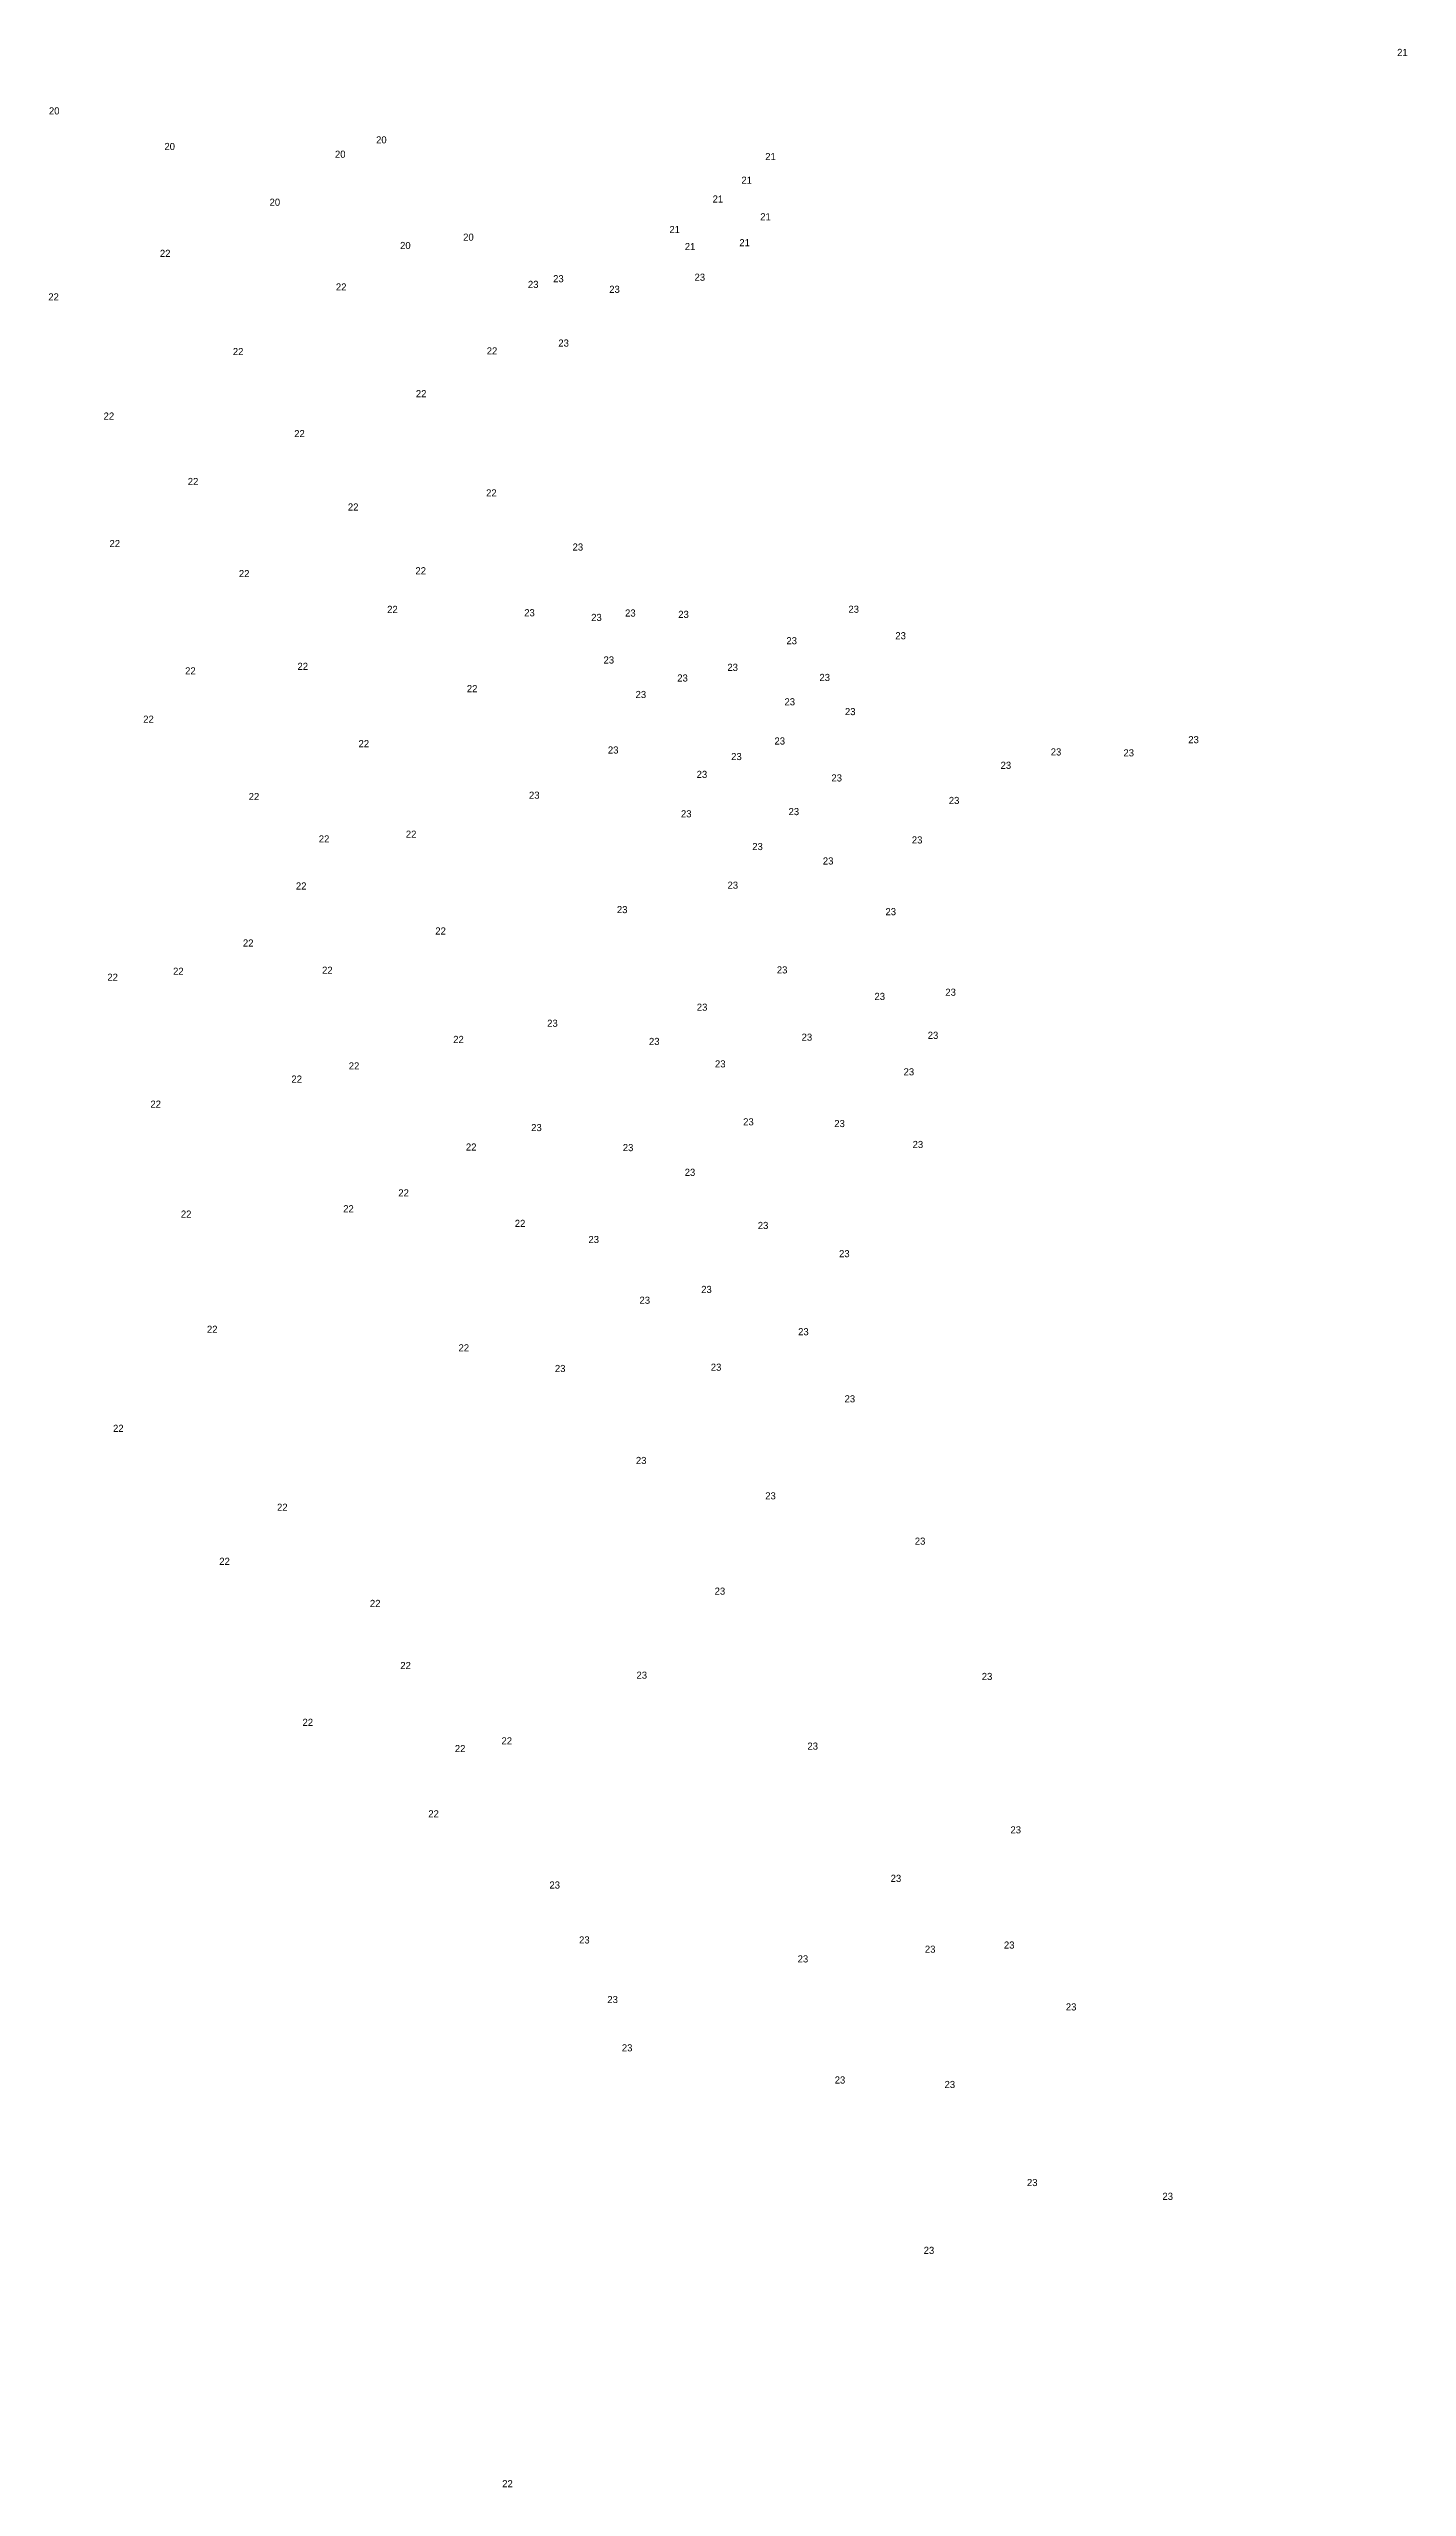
# Model space of a CAD drawing. Extents: x 538696 to 554460, y 1851264 to 1863934.
# Drawn here: x 543933.8 to 544125.1, y 1855684.6 to 1856028 of the extents above; entities that cross this region are included whole.
import ezdxf

# ---------------------------------------------------------------- set-up
doc = ezdxf.new("R2010")
doc.units = 0
doc.layers.add('Level 20', color=7, linetype='Continuous')

msp = doc.modelspace()

# ---------------------------------------------------------------- texts
at = {"layer": 'Level 20'}
for s, p in [('21', (544123.66, 1856026.96)), ('20', (543933.81, 1856018.73)), ('20', (543950.07, 1856013.72)), ('20', (543974.09, 1856012.63)), ('20', (543979.88, 1856014.65)), ('21', (544034.68, 1856012.3)), ('20', (543964.88, 1856005.87)), ('21', (544027.27, 1856006.32)), ('21', (544031.32, 1856008.97)), ('21', (544033.97, 1856003.82)), ('20', (543983.26, 1855999.78)), ('20', (543992.14, 1856000.95)), ('21', (544021.18, 1856002.03)), ('21', (544023.35, 1855999.63)), ('21', (544031.03, 1856000.17)), ('22', (543949.44, 1855998.67)), ('22', (543933.72, 1855992.54)), ('22', (543974.22, 1855993.94)), ('23', (544001.26, 1855994.3)), ('23', (544004.81, 1855995.1)), ('23', (544012.71, 1855993.61)), ('23', (544024.72, 1855995.31)), ('23', (544005.54, 1855986.04)), ('22', (543959.71, 1855984.84)), ('22', (543995.46, 1855984.93)), ('22', (543985.48, 1855978.91)), ('22', (543941.51, 1855975.76)), ('22', (543968.35, 1855973.29)), ('22', (543953.36, 1855966.55)), ('22', (543995.37, 1855964.94)), ('22', (543975.91, 1855962.96)), ('22', (543942.34, 1855957.81)), ('23', (544007.55, 1855957.32)), ('22', (543960.56, 1855953.58)), ('22', (543985.42, 1855953.98)), ('22', (543981.44, 1855948.54)), ('23', (544000.74, 1855948.07)), ('23', (544010.17, 1855947.41)), ('23', (544014.94, 1855948.03)), ('23', (544022.43, 1855947.84)), ('23', (544046.39, 1855948.56)), ('23', (544037.66, 1855944.13)), ('23', (544053, 1855944.83)), ('22', (543968.81, 1855940.52)), ('23', (544011.91, 1855941.42)), ('22', (543952.99, 1855939.89)), ('22', (543992.66, 1855937.38)), ('23', (544022.29, 1855938.88)), ('23', (544029.35, 1855940.38)), ('23', (544042.31, 1855938.96)), ('23', (544016.42, 1855936.56)), ('23', (544037.39, 1855935.53)), ('23', (544045.9, 1855934.15)), ('22', (543947.09, 1855933.08)), ('23', (544094.25, 1855930.2)), ('22', (543977.41, 1855929.64)), ('23', (544012.52, 1855928.74)), ('23', (544029.88, 1855927.82)), ('23', (544035.98, 1855930.01)), ('23', (544074.88, 1855928.47)), ('23', (544085.12, 1855928.34)), ('23', (544025.02, 1855925.31)), ('23', (544044, 1855924.81)), ('23', (544067.82, 1855926.59)), ('22', (543961.94, 1855922.19)), ('23', (544001.41, 1855922.38)), ('23', (544037.96, 1855920.07)), ('23', (544060.53, 1855921.64)), ('22', (543984.07, 1855916.89)), ('23', (544022.81, 1855919.76)), ('22', (543971.81, 1855916.22)), ('23', (544032.85, 1855915.15)), ('23', (544042.79, 1855913.12)), ('23', (544055.32, 1855916.08)), ('22', (543968.59, 1855909.6)), ('23', (544029.37, 1855909.71)), ('23', (544013.79, 1855906.27)), ('22', (543988.22, 1855903.26)), ('23', (544051.61, 1855905.98)), ('22', (543961.13, 1855901.57)), ('22', (543942.04, 1855896.75)), ('22', (543951.29, 1855897.59)), ('22', (543972.27, 1855897.74)), ('23', (544036.31, 1855897.78)), ('23', (544025.04, 1855892.53)), ('23', (544050.06, 1855894.05)), ('23', (544060.04, 1855894.64)), ('23', (544003.97, 1855890.27)), ('22', (543990.74, 1855887.99)), ('23', (544018.31, 1855887.71)), ('23', (544039.8, 1855888.31)), ('23', (544057.56, 1855888.57)), ('22', (543967.96, 1855882.41)), ('22', (543976.03, 1855884.26)), ('23', (544027.6, 1855884.55)), ('23', (544054.16, 1855883.43)), ('22', (543948.1, 1855878.88)), ('23', (544001.72, 1855875.58)), ('23', (544031.57, 1855876.39)), ('23', (544044.4, 1855876.15)), ('22', (543992.53, 1855872.84)), ('23', (544014.62, 1855872.76)), ('23', (544055.43, 1855873.2)), ('23', (544023.34, 1855869.28)), ('22', (543983.01, 1855866.39)), ('22', (543952.39, 1855863.4)), ('22', (543975.25, 1855864.15)), ('22', (543999.41, 1855862.09)), ('23', (544033.63, 1855861.8)), ('23', (544009.78, 1855859.82)), ('23', (544045.07, 1855857.83)), ('23', (544016.97, 1855851.27)), ('23', (544025.66, 1855852.79)), ('22', (543956.06, 1855847.18)), ('22', (543991.49, 1855844.57)), ('23', (544039.31, 1855846.84)), ('23', (544005.06, 1855841.66)), ('23', (544027.01, 1855841.84)), ('23', (544045.85, 1855837.39)), ('22', (543942.84, 1855833.23)), ('23', (544016.47, 1855828.71)), ('23', (544034.68, 1855823.73)), ('22', (543965.93, 1855822.12)), ('23', (544055.74, 1855817.35)), ('22', (543957.8, 1855814.51)), ('23', (544027.55, 1855810.31)), ('22', (543979.01, 1855808.58)), ('22', (543983.29, 1855799.84)), ('23', (544016.55, 1855798.48)), ('23', (544065.17, 1855798.3)), ('22', (543969.52, 1855791.84)), ('22', (543990.97, 1855788.14)), ('22', (543997.54, 1855789.23)), ('23', (544040.62, 1855788.49)), ('22', (543987.23, 1855778.96)), ('23', (544069.21, 1855776.7)), ('23', (544004.29, 1855768.93)), ('23', (544052.34, 1855769.87)), ('23', (544008.46, 1855761.2)), ('23', (544039.24, 1855758.53)), ('23', (544057.16, 1855759.9)), ('23', (544068.29, 1855760.48)), ('23', (544012.44, 1855752.81)), ('23', (544077.01, 1855751.77)), ('23', (544014.49, 1855746.01)), ('23', (544044.46, 1855741.48)), ('23', (544059.93, 1855740.85)), ('23', (544071.53, 1855727.04)), ('23', (544090.61, 1855725.1)), ('23', (544056.99, 1855717.49)), ('22', (543997.64, 1855684.64))]:
    msp.add_text(s, height=1, dxfattribs=at).set_placement(p)

doc.saveas('drawing.dxf')
